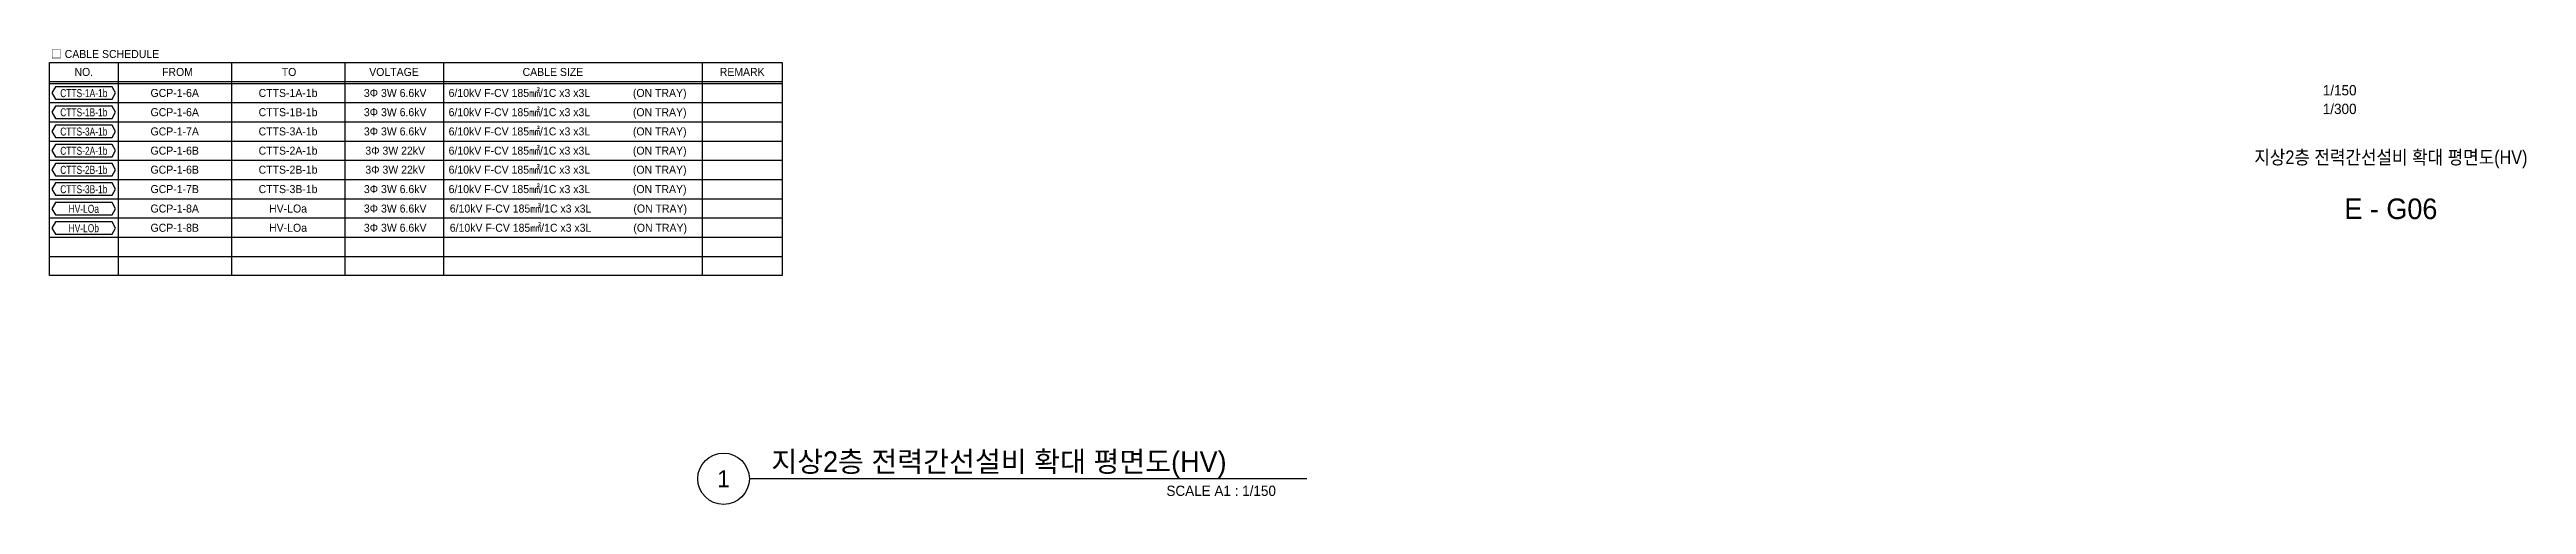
# Model space of a CAD drawing. Header units: millimetres. Extents: x 28900 to 374841, y -351975 to 849955.
# Drawn here: x 266750 to 374841, y -173775 to -153894 of the extents above; entities that cross this region are included whole.
import ezdxf
from ezdxf.enums import TextEntityAlignment as Align

# ---------------------------------------------------------------- set-up
doc = ezdxf.new("R2010")
doc.units = ezdxf.units.MM
doc.header["$LTSCALE"] = 150
for name, color, linetype in [('-----26 Electrical Cable Tray_HV_발전기 B', 103, 'Continuous'), ('-----29 Cable Schedule', 1, 'Continuous'), ('-----29 Indicator', 1, 'Continuous'), ('-----29 주기', 1, 'Continuous'), ('-----30 Text', 2, 'Continuous'), ('-----41 Drawing Title', 2, 'Continuous'), ('-----42 Drawing Number', 2, 'Continuous'), ('-----43 Drawing Scale', 3, 'Continuous')]:
    doc.layers.add(name, color=color, linetype=linetype)
doc.styles.add('ELEC', font='Dotum.ttf')

msp = doc.modelspace()

# ---------------------------------------------------------------- texts
at = {"layer": '-----41 Drawing Title', "style": 'ELEC', "width": 0.9}
msp.add_text('지상2층 전력간선설비 확대 평면도(HV)', height=600, dxfattribs=at).set_placement((368925, -158605), align=Align.MIDDLE_CENTER)
at = {"layer": '-----41 Drawing Title', "color": 2, "style": 'ELEC'}
msp.add_text('지상2층 전력간선설비 확대 평면도(HV)', height=900, dxfattribs=at).set_placement((298248, -172350))
at = {"layer": '-----41 Drawing Title', "color": 7, "style": 'ELEC'}
msp.add_text('1', height=750, dxfattribs=at).set_placement((296164, -172650), align=Align.MIDDLE)
at = {"layer": '-----41 Drawing Title', "style": 'ELEC'}
msp.add_text('SCALE A1 : 1/150', height=450, dxfattribs=at).set_placement((320269, -173400), align=Align.RIGHT)
at = {"layer": '-----42 Drawing Number', "style": 'ELEC'}
msp.add_text('E - G06', height=900, dxfattribs=at).set_placement((368925, -160855), align=Align.MIDDLE_CENTER)
at = {"layer": '-----43 Drawing Scale', "style": 'ELEC'}
for s, p in [('1/150', (366690, -155675)), ('1/300', (366690, -156490))]:
    msp.add_text(s, height=450, dxfattribs=at).set_placement(p, align=Align.MIDDLE_CENTER)

# ---------------------------------------------------------------- linework, layer by layer
at = {"layer": '-----41 Drawing Title', "color": 7}
msp.add_line((321611, -172650), (297289, -172650), dxfattribs=at)
msp.add_circle((296164, -172650), 1125, dxfattribs=at)

msp.set_redraw_order([(e.dxf.handle, doc.entitydb.next_handle()) for e in msp.query("TEXT MTEXT ATTDEF DIMENSION ARC_DIMENSION")])  # texts and dimensions are drawn at this point

# ---------------------------------------------------------------- wipeouts: each hides what was drawn before it
at = {"color": 3}
msp.add_wipeout([(266750, -154456), (298727, -154456), (298727, -163774), (266750, -163774)], dxfattribs=at).dxf.layer = '-----26 Electrical Cable Tray_HV_발전기 B'

# ---------------------------------------------------------------- next in the draw order: linework, layer by layer
at = {"layer": '-----29 Cable Schedule'}
for p, q in [((269740, -154456), (269740, -155374)), ((274686, -154456), (274686, -155374)), ((279631, -154456), (279631, -155374)), ((283937, -154456), (283937, -155374)), ((295227, -154456), (295227, -155374))]:
    msp.add_line(p, q, dxfattribs=at)
at = {"layer": '-----29 Cable Schedule', "color": 3}
for p, q in [((266750, -155296), (298727, -155296)), ((266750, -155374), (298727, -155374))]:
    msp.add_line(p, q, dxfattribs=at)
at = {"layer": '-----29 Cable Schedule', "color": 1}
for p, q in [((269740, -155374), (269740, -163774)), ((274686, -155374), (274686, -163774)), ((279631, -155374), (279631, -163774)), ((283937, -155374), (283937, -163774)), ((295227, -155374), (295227, -163774)), ((266750, -156214), (298727, -156214)), ((266750, -157054), (298727, -157054)), ((266750, -157894), (298727, -157894)), ((266750, -158734), (298727, -158734)), ((266750, -159574), (298727, -159574)), ((266750, -160414), (298727, -160414)), ((266750, -161254), (298727, -161254)), ((266750, -162094), (298727, -162094)), ((266750, -162934), (298727, -162934))]:
    msp.add_line(p, q, dxfattribs=at)
at = {"layer": '-----29 Cable Schedule', "color": 3}
msp.add_lwpolyline([(266750, -154456), (298727, -154456), (298727, -163774), (266750, -163774)], close=True, dxfattribs=at)
at = {"layer": '-----29 주기'}
for points in [[(267010, -155524), (266855, -155794), (267010, -156063), (269480, -156063), (269635, -155794), (269480, -155524)], [(267010, -156364), (266855, -156634), (267010, -156903), (269480, -156903), (269635, -156634), (269480, -156364)], [(267010, -157204), (266855, -157474), (267010, -157743), (269480, -157743), (269635, -157474), (269480, -157204)], [(267010, -158044), (266855, -158314), (267010, -158583), (269480, -158583), (269635, -158314), (269480, -158044)], [(267010, -158876), (266855, -159146), (267010, -159415), (269480, -159415), (269635, -159146), (269480, -158876)], [(267010, -159724), (266855, -159994), (267010, -160263), (269480, -160263), (269635, -159994), (269480, -159724)], [(267010, -160585), (266855, -160855), (267010, -161124), (269480, -161124), (269635, -160855), (269480, -160585)], [(267010, -161425), (266855, -161695), (267010, -161964), (269480, -161964), (269635, -161695), (269480, -161425)]]:
    msp.add_lwpolyline(points, close=True, dxfattribs=at)

# ---------------------------------------------------------------- next in the draw order: texts
at = {"layer": '-----29 Indicator', "color": 2, "linetype": 'Continuous', "style": 'ELEC'}
msp.add_text('□ CABLE SCHEDULE', height=350, dxfattribs=at).set_placement((266808, -154092), align=Align.MIDDLE_LEFT)
at = {"layer": '-----30 Text', "linetype": 'Continuous', "style": 'ELEC', "width": 0.8}
for s, p in [('CTTS-1A-1b', (268245, -155794)), ('CTTS-1B-1b', (268245, -156634)), ('CTTS-3A-1b', (268245, -157474)), ('CTTS-2A-1b', (268245, -158314)), ('CTTS-2B-1b', (268245, -159146)), ('CTTS-3B-1b', (268245, -159994)), ('HV-LOa', (268245, -160855)), ('HV-LOb', (268245, -161695))]:
    msp.add_text(s, height=350, dxfattribs=at).set_placement(p, align=Align.MIDDLE)
at = {"layer": '-----30 Text', "style": 'ELEC'}
msp.add_text('NO.', height=350, dxfattribs=at).set_placement((268245, -154876), align=Align.MIDDLE)
at = {"layer": '-----30 Text', "color": 3, "style": 'ELEC'}
for s, p in [('GCP-1-6A', (272213, -155794)), ('CTTS-1A-1b', (277159, -155794)), ('3Φ 3W 6.6kV', (281834, -155794)), ('GCP-1-6A', (272213, -156634)), ('CTTS-1B-1b', (277159, -156634)), ('3Φ 3W 6.6kV', (281834, -156634)), ('GCP-1-7A', (272213, -157474)), ('CTTS-3A-1b', (277159, -157474)), ('3Φ 3W 6.6kV', (281834, -157474)), ('GCP-1-6B', (272213, -158314)), ('CTTS-2A-1b', (277159, -158314)), ('3Φ 3W 22kV', (281834, -158314)), ('GCP-1-6B', (272213, -159146)), ('GCP-1-7B', (272213, -159994)), ('CTTS-2B-1b', (277159, -159146)), ('CTTS-3B-1b', (277159, -159994)), ('3Φ 3W 6.6kV', (281834, -159994)), ('3Φ 3W 22kV', (281834, -159146)), ('GCP-1-8A', (272213, -160844)), ('HV-LOa', (277159, -160844)), ('3Φ 3W 6.6kV', (281834, -160844)), ('GCP-1-8B', (272213, -161684)), ('HV-LOa', (277159, -161684)), ('3Φ 3W 6.6kV', (281834, -161684))]:
    msp.add_text(s, height=350, dxfattribs=at).set_placement(p, align=Align.MIDDLE_CENTER)
at = {"layer": '-----30 Text', "style": 'ELEC'}
for s, p in [('FROM', (272333, -154876)), ('TO', (277203, -154876)), ('VOLTAGE', (281783, -154876)), ('CABLE SIZE', (288716, -154876)), ('REMARK', (296977, -154876))]:
    msp.add_text(s, height=350, dxfattribs=at).set_placement(p, align=Align.MIDDLE_CENTER)
at = {"layer": '-----30 Text', "color": 3, "style": 'ELEC'}
for p in [(284165, -155794), (284165, -156634), (284165, -157474), (284165, -158314), (284165, -159146), (284165, -159994), (284217, -160844), (284217, -161684)]:
    msp.add_text('6/10kV F-CV 185㎟/1C x3 x3L', height=350, dxfattribs=at).set_placement(p, align=Align.MIDDLE_LEFT)
for p in [(294548, -155794), (294548, -156634), (294548, -157474), (294548, -158314), (294548, -159146), (294548, -159994), (294569, -160844), (294569, -161684)]:
    msp.add_text('(ON TRAY)', height=350, dxfattribs=at).set_placement(p, align=Align.MIDDLE_RIGHT)

doc.saveas('drawing.dxf')
